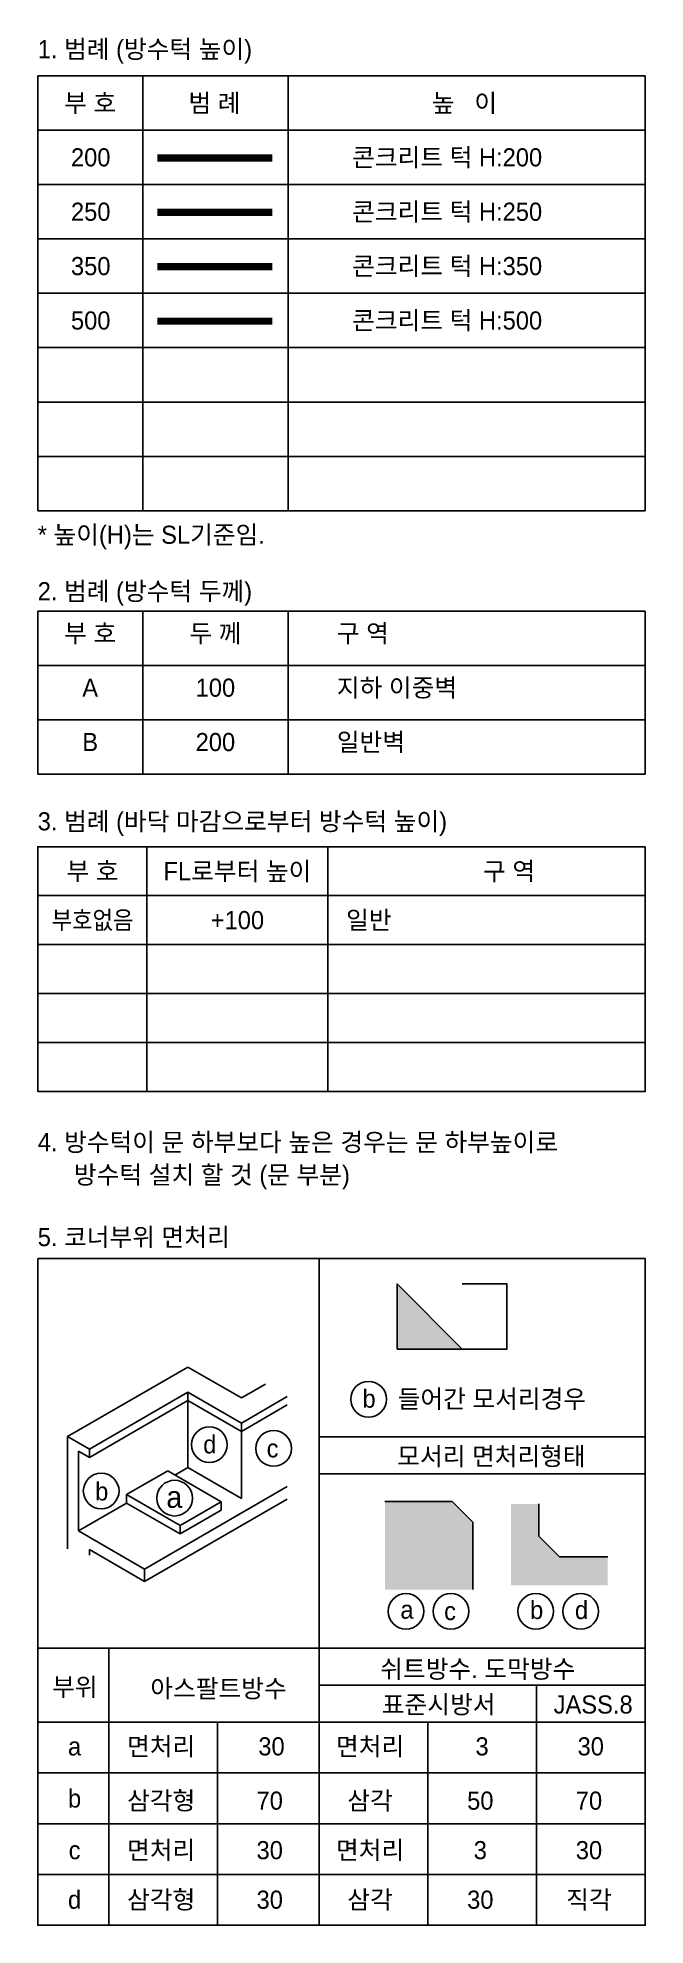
# Model space of a CAD drawing. Header units: millimetres. Extents: x 0 to 420500, y 0 to 297000.
# Drawn here: x 367636 to 409571, y 151213 to 281371 of the extents above; entities that cross this region are included whole.
import ezdxf
from ezdxf.enums import TextEntityAlignment as Align

# ---------------------------------------------------------------- set-up
doc = ezdxf.new("R2010")
doc.units = ezdxf.units.MM
doc.header["$LTSCALE"] = 600
for name, pattern in [('ACAD_ISO14W100', [24, 12, -3, 0, -3, 0, -3, 0, -3]), ('BORDERX2', [88.9, 25.4, -12.7, 25.4, -12.7, 0, -12.7]), ('HIDDENX2', [19.05, 12.7, -6.35]), ('PHANTOM2', [31.75, 15.875, -3.175, 3.175, -3.175, 3.175, -3.175])]:
    doc.linetypes.add(name, pattern=pattern)
for name, color, linetype in [('6', 6, 'Continuous'), ('7', 7, 'Continuous'), ('@ H 200', 40, 'HIDDENX2'), ('@ H 250', 241, 'BORDERX2'), ('@ H 400', 201, 'PHANTOM2'), ('@ H 950', 21, 'ACAD_ISO14W100'), ('A-CON', 2, 'Continuous'), ('A-SOL-253', 253, 'Continuous'), ('A-SYM-LEAD', 7, 'Continuous'), ('A-TEXT-NOTE', 7, 'Continuous')]:
    doc.layers.add(name, color=color, linetype=linetype)
doc.styles.add('Gdim', font='', dxfattribs={"width": 0.9})
doc.styles.add('Gtx', font='')
doc.styles.get('Gdim').set_extended_font_data('Dotum')
doc.styles.get('Gtx').set_extended_font_data('Dotum')
doc.dimstyles.new('Gdim100', dxfattribs={"dimscale": 100, "dimtxt": 3, "dimasz": 6, "dimexe": 1.5, "dimexo": 2, "dimgap": 1, "dimtad": 1, "dimdec": 0, "dimzin": 0, "dimdsep": 46, "dimlunit": 6, "dimtxsty": 'Gdim', "dimblk": 'DOTSMALL', "dimblk1": 'DOTSMALL', "dimblk2": 'DOTSMALL', "dimcen": 1.5, "dimdle": 1.5, "dimclrd": 1, "dimclre": 1, "dimclrt": 256, "dimazin": 0, "dimtfac": 1, "dimtdec": 0, "dimtix": 1, "dimtmove": 2, "dimatfit": 3, "dimldrblk": 'DOTSMALL', "dimfxl": 1.5, "dimtolj": 1, "dimtzin": 0, "dimlwd": -1, "dimlwe": -1, "dimarcsym": 0})

msp = doc.modelspace()

# ---------------------------------------------------------------- texts
at = {"layer": 'A-TEXT-NOTE', "style": 'Gtx'}
for s, p in [('1. 범례 (방수턱 높이)', (367636.5, 280586.1)), ('* 높이(H)는 SL기준임.', (367636.5, 247100.5)), ('2. 범례 (방수턱 두께)', (367636.5, 243206.2)), ('일반', (388919.5, 220525.6))]:
    msp.add_text(s, height=1250, dxfattribs=at).set_placement(p, align=Align.MIDDLE_LEFT)
for s, height, p in [('부 호', 1250, (371253.5, 276875)), ('범 례', 1250, (379837.6, 276875)), ('높   이', 1250, (397090.7, 276875)), ('200', 1250, (371294.9, 273125)), ('250', 1250, (371294.9, 269375)), ('350', 1250, (371294.9, 265625)), ('500', 1250, (371294.9, 261875)), ('부 호', 1250, (371419.5, 223900.6)), ('FL로부터 높이', 1250, (381419.5, 223900.6)), ('구 역', 1250, (400169.5, 223900.6)), ('+100', 1250, (381419.5, 220525.6)), ('b', 1250, (390508.8, 187528.2)), ('d', 1250, (379513.7, 184375.5)), ('c', 1250, (383847.4, 184096.5)), ('b', 1250, (372056.5, 181130.4)), ('a', 1500, (377062.2, 180745.5)), ('a', 1250, (393122.7, 172977.2)), ('c', 1250, (396095.3, 172881.5)), ('b', 1250, (402076.2, 172951.4)), ('d', 1250, (405169.6, 172951.4)), ('부위', 1250, (370195, 167648.7)), ('면처리', 1250, (376159.2, 163549.4)), ('30', 1250, (383771.4, 163549.4)), ('면처리', 1250, (390572.1, 163549.4)), ('3', 1250, (398306.9, 163549.4)), ('30', 1250, (405806.9, 163549.4)), ('a', 1250, (370180.1, 163549.4)), ('b', 1250, (370180.1, 159955.4)), ('삼각형', 1250, (376159.2, 159808.3)), ('70', 1250, (383649.1, 159808.3)), ('삼각', 1250, (390572.1, 159808.3)), ('50', 1250, (398184.6, 159808.3)), ('70', 1250, (405684.6, 159808.3)), ('c', 1250, (370180.1, 156392.4)), ('면처리', 1250, (376159.2, 156392.4)), ('30', 1250, (383649.1, 156392.4)), ('면처리', 1250, (390572.1, 156392.4)), ('3', 1250, (398184.6, 156392.4)), ('30', 1250, (405684.6, 156392.4)), ('d', 1250, (370180.1, 152976.6)), ('삼각형', 1250, (376159.2, 152976.6)), ('30', 1250, (383649.1, 152976.6)), ('삼각', 1250, (390572.1, 152976.6)), ('30', 1250, (398184.6, 152976.6)), ('직각', 1250, (405684.6, 152976.6))]:
    msp.add_text(s, height=height, dxfattribs=at).set_placement(p, align=Align.MIDDLE_CENTER)
for s, p in [('콘크리트 턱 H:200', (389337.8, 272500)), ('콘크리트 턱 H:250', (389337.8, 268750)), ('콘크리트 턱 H:350', (389337.8, 265000)), ('콘크리트 턱 H:500', (389337.8, 261250)), ('3. 범례 (바닥 마감으로부터 방수턱 높이)', (367636.5, 226713.1)), ('5. 코너부위 면처리', (367636.5, 198041.7))]:
    msp.add_text(s, height=1250, dxfattribs=at).set_placement(p)
for s, p in [('부 호', (371258.7, 239304.8)), ('두 께', (379900.3, 239304.8)), ('A', (371258.7, 235554.8)), ('100', (379900.3, 235554.8)), ('B', (371258.7, 231804.8)), ('200', (379900.3, 231804.8))]:
    msp.add_text(s, height=1250, dxfattribs=at).set_placement(p, align=Align.BOTTOM_CENTER)
for s, p in [('구 역', (388282.6, 239304.8)), ('지하 이중벽', (388282.6, 235554.8)), ('일반벽', (388282.6, 231804.8))]:
    msp.add_text(s, height=1250, dxfattribs=at).set_placement(p, align=Align.BOTTOM_LEFT)
at = {"layer": 'A-TEXT-NOTE', "style": 'Gtx', "width": 0.9}
msp.add_text('부호없음', height=1250, dxfattribs=at).set_placement((371419.5, 220525.6), align=Align.MIDDLE_CENTER)
at = {"layer": 'A-TEXT-NOTE', "style": 'Gtx'}
for s, p in [('들어간 모서리경우', (398984, 186887)), ('모서리 면처리형태', (398950.9, 182931.3)), ('쉬트방수. 도막방수', (398006, 168262)), ('아스팔트방수', (380114.7, 166914.5)), ('표준시방서', (395309.4, 165812)), ('JASS.8', (405973.2, 165812))]:
    msp.add_text(s, height=1250, dxfattribs=at).set_placement(p, align=Align.CENTER)
at = {"layer": 'A-TEXT-NOTE', "insert": (367636.5, 205838.1), "char_height": 1250, "width": 40661.932, "attachment_point": 1, "line_spacing_factor": 1.08, "style": 'Gtx'}
msp.add_mtext('\\pxi-2,l2,t1;4. 방수턱이 문 하부보다 높은 경우는 문 하부높이로     방수턱 설치 할 것 (문 부분)', dxfattribs=at)

# ---------------------------------------------------------------- blocks, each defined once
blk = doc.blocks.new('_DotSmall')
at = {"color": 0, "linetype": 'ByBlock', "const_width": 0.5}
blk.add_lwpolyline([(-0.0625, 0, 1), (0.0625, 0, 1)], format="xyb", close=True, dxfattribs=at)
blk = doc.blocks.new('*D2')
at = {"layer": 'A-SYM-LEAD', "color": 1, "transparency": 16777216}
for p, q in [((396939, 195438), (400027, 195438)), ((396939, 190938), (400027, 190938))]:
    blk.add_line(p, q, dxfattribs=at)
at = {"layer": 'A-SYM-LEAD', "color": 1, "linetype": 'Continuous', "transparency": 16777216}
blk.add_line((400026, 190936), (400026, 195439), dxfattribs=at)
at = {"layer": 'Defpoints', "color": 0, "transparency": 16777216}
for p in [(396937, 195438), (400026, 195438), (396937, 190938)]:
    blk.add_point(p, dxfattribs=at)
at = {"layer": 'A-SYM-LEAD', "color": 1, "transparency": 16777216, "xscale": 6, "yscale": 6, "zscale": 6}
for p, rotation in [((400026, 195438), 90), ((400026, 190938), 270)]:
    blk.add_blockref('_DotSmall', p, dxfattribs=dict(at, rotation=rotation))
at = {"layer": 'A-SYM-LEAD', "transparency": 16777216, "insert": (400030, 193188), "char_height": 5, "attachment_point": 5, "rotation": 90, "style": 'Gtx'}
blk.add_mtext('\\A1;T', dxfattribs=at)

# ---------------------------------------------------------------- dimensions: what is measured, and where the dimension line sits
at = {"layer": 'A-SYM-LEAD'}
dim = msp.add_linear_dim(base=(400025.5, 195437.8), p1=(396937, 190937.8), p2=(396937, 195437.8), angle=270, text='T', dimstyle='Gdim100', override={"dimscale": 1, "dimtxt": 5, "dimgap": 2, "dimtad": 2, "dimtxsty": 'Gtx'}, dxfattribs=at)
dim.commit()
dim.dimension.update_dxf_attribs({"geometry": '*D2', "text_midpoint": (400030, 193187.8)})

# ---------------------------------------------------------------- hatches: boundary and pattern name
at = {"layer": 'A-SOL-253'}
for points in [[(396937, 190937.8), (392437, 195437.8), (392437, 190937.8)], [(397675.8, 178998.4), (396235.8, 180438.5), (391600.6, 180438.5), (391600.6, 174363.2), (397675.8, 174363.2)], [(406975.9, 176608.9), (403653.3, 176608.9), (402213.2, 178049), (402213.2, 180270.6), (400304.1, 180270.6), (400304.1, 174655.9), (406975.9, 174655.9)]]:
    msp.add_hatch(color=256, dxfattribs=at).paths.add_polyline_path(points)

# ---------------------------------------------------------------- linework, layer by layer
at = {"layer": '6'}
for p, q in [((367636.5, 271250), (409571.1, 271250)), ((367636.5, 267500), (409571.1, 267500)), ((367636.5, 263750), (409571.1, 263750)), ((367636.5, 260000), (409571.1, 260000)), ((367636.5, 256250), (409571.1, 256250)), ((367636.5, 252500), (409571.1, 252500)), ((367636.5, 234336.7), (409571.1, 234336.7)), ((387071.1, 184893.8), (409571.1, 184893.8)), ((387071.1, 182342.6), (409571.1, 182342.6)), ((387071.1, 167764.4), (409571.1, 167764.4)), ((402071.1, 167764.4), (402071.1, 151213.1)), ((380035.6, 165213.1), (380035.6, 151213.1)), ((394571.1, 165213.1), (394571.1, 151213.1)), ((409571.1, 161713.1), (367636.5, 161713.1)), ((409571.1, 158213.1), (367636.5, 158213.1)), ((409571.1, 154713.1), (367636.5, 154713.1))]:
    msp.add_line(p, q, dxfattribs=at)
for points in [[(367636.5, 218838.1), (409571.1, 218838.1)], [(367636.5, 215463.1), (409571.1, 215463.1)], [(367636.5, 212088.1), (409571.1, 212088.1)]]:
    msp.add_lwpolyline(points, dxfattribs=at)
at = {"layer": '7'}
for p, q in [((367636.5, 278750), (409571.1, 278750)), ((367636.5, 278750), (367636.5, 248750)), ((374880.9, 278750), (374880.9, 248750)), ((384919.7, 278750), (384919.7, 248750)), ((409571.1, 278750), (409571.1, 248750)), ((367636.5, 275000), (409571.1, 275000)), ((367636.5, 248750), (409571.1, 248750)), ((367636.5, 241836.7), (367636.5, 230586.7)), ((367636.5, 241836.7), (409571.1, 241836.7)), ((409571.1, 241836.7), (409571.1, 230586.7)), ((367636.5, 238086.7), (409571.1, 238086.7)), ((367636.5, 230586.7), (409571.1, 230586.7)), ((387071.1, 197184.7), (387071.1, 151213.1)), ((409571.1, 170315.6), (367636.5, 170315.6)), ((372535.6, 170315.6), (372535.6, 151213.1)), ((409571.1, 165213.1), (367636.5, 165213.1))]:
    msp.add_line(p, q, dxfattribs=at)
for points in [[(374880.9, 241836.7), (374880.9, 230586.7)], [(384919.7, 241836.7), (384919.7, 230586.7)], [(409571.1, 225588.1), (367636.5, 225588.1), (367636.5, 208713.1), (409571.1, 208713.1), (409571.1, 225588.1)], [(375169.5, 225588.1), (375169.5, 208713.1)], [(387669.5, 225588.1), (387669.5, 208713.1)], [(367636.5, 222213.1), (409571.1, 222213.1)]]:
    msp.add_lwpolyline(points, dxfattribs=at)
msp.add_lwpolyline([(367636.5, 197184.7), (409571.1, 197184.7), (409571.1, 151213.1), (367636.5, 151213.1)], close=True, dxfattribs=at)
at = {"layer": '@ H 200', "ltscale": 0.2, "const_width": 500}
msp.add_lwpolyline([(375882.8, 273078.9), (383826.2, 273078.9)], dxfattribs=at)
at = {"layer": '@ H 250', "ltscale": 0.1, "const_width": 500}
msp.add_lwpolyline([(375882.8, 269328.9), (383826.2, 269328.9)], dxfattribs=at)
at = {"layer": '@ H 400', "ltscale": 0.2, "const_width": 500}
msp.add_lwpolyline([(375882.8, 265578.9), (383826.2, 265578.9)], dxfattribs=at)
at = {"layer": '@ H 950', "ltscale": 0.2, "const_width": 500}
msp.add_lwpolyline([(375882.8, 261828.9), (383826.2, 261828.9)], dxfattribs=at)
at = {"layer": 'A-CON'}
for p, q in [((371202.9, 184043.2), (369702.9, 184909.2)), ((369702.9, 184909.2), (369702.9, 177177.5)), ((371202.9, 183465.9), (370452.9, 183898.9)), ((370452.9, 183898.9), (370452.9, 178414)), ((371202.9, 184043.2), (371202.9, 183465.9)), ((375017.3, 175778.7), (384861.1, 181462.1)), ((375017.3, 174912.7), (384861.1, 180596)), ((375017.3, 175778.7), (370452.9, 178414)), ((375017.3, 174912.7), (371202.9, 177115)), ((371202.9, 177115), (371202.9, 176744.5)), ((375017.3, 175778.7), (375017.3, 174912.7))]:
    msp.add_line(p, q, dxfattribs=at)
at = {"layer": 'A-SYM-LEAD'}
for p, q in [((369702.9, 184909.2), (378005.6, 189702.8)), ((381696.1, 187572.2), (378005.6, 189702.8)), ((371202.9, 184043.2), (378005.6, 187970.8)), ((378005.6, 187970.8), (378005.6, 182774.6)), ((381696.1, 185840.1), (378005.6, 187970.8)), ((381696.1, 187572.2), (383361.1, 188533.5)), ((381696.1, 185840.1), (384861.1, 187667.5)), ((371202.9, 183465.9), (378005.6, 187393.4)), ((381696.1, 185262.8), (378005.6, 187393.4)), ((381696.1, 185262.8), (384861.1, 187090.1)), ((381696.1, 185840.1), (381696.1, 180644)), ((373768.5, 180905.7), (376609.8, 182546.1)), ((380300.2, 180415.4), (376609.8, 182546.1)), ((377109.8, 182257.4), (378005.6, 182774.6)), ((381696.1, 180644), (378005.6, 182774.6)), ((370452.9, 178414), (373768.5, 180328.3)), ((377459, 178775), (373768.5, 180905.7)), ((373768.5, 180328.3), (373768.5, 180905.7)), ((377459, 178197.7), (373768.5, 180328.3)), ((377459, 178775), (380300.2, 180415.4)), ((377459, 178197.7), (380300.2, 179838.1)), ((380300.2, 180415.4), (380300.2, 179838.1)), ((377459, 178775), (377459, 178197.7))]:
    msp.add_line(p, q, dxfattribs=at)
msp.add_lwpolyline([(392437, 190937.8), (396937, 190937.8), (392437, 195437.8)], close=True, dxfattribs=at)
for points in [[(391600.6, 180438.5), (396235.8, 180438.5), (397675.8, 178998.4), (397675.8, 174363.2)], [(402213.2, 180270.6), (402213.2, 178049), (403653.3, 176608.9), (406975.9, 176608.9)]]:
    msp.add_lwpolyline(points, dxfattribs=at)
for centre in [(390471.4, 187482.5), (379484.3, 184352.8), (383919.1, 184092), (372016.7, 181158.4), (377087.8, 180665.7), (393055, 172860.5), (396155.3, 172860.5), (402013, 172860.5), (405113.3, 172860.5)]:
    msp.add_circle(centre, 1232.6, dxfattribs=at)

msp.set_redraw_order([(e.dxf.handle, doc.entitydb.next_handle()) for e in msp.query("TEXT MTEXT ATTDEF DIMENSION ARC_DIMENSION")])  # texts and dimensions are drawn at this point

doc.saveas('drawing.dxf')
